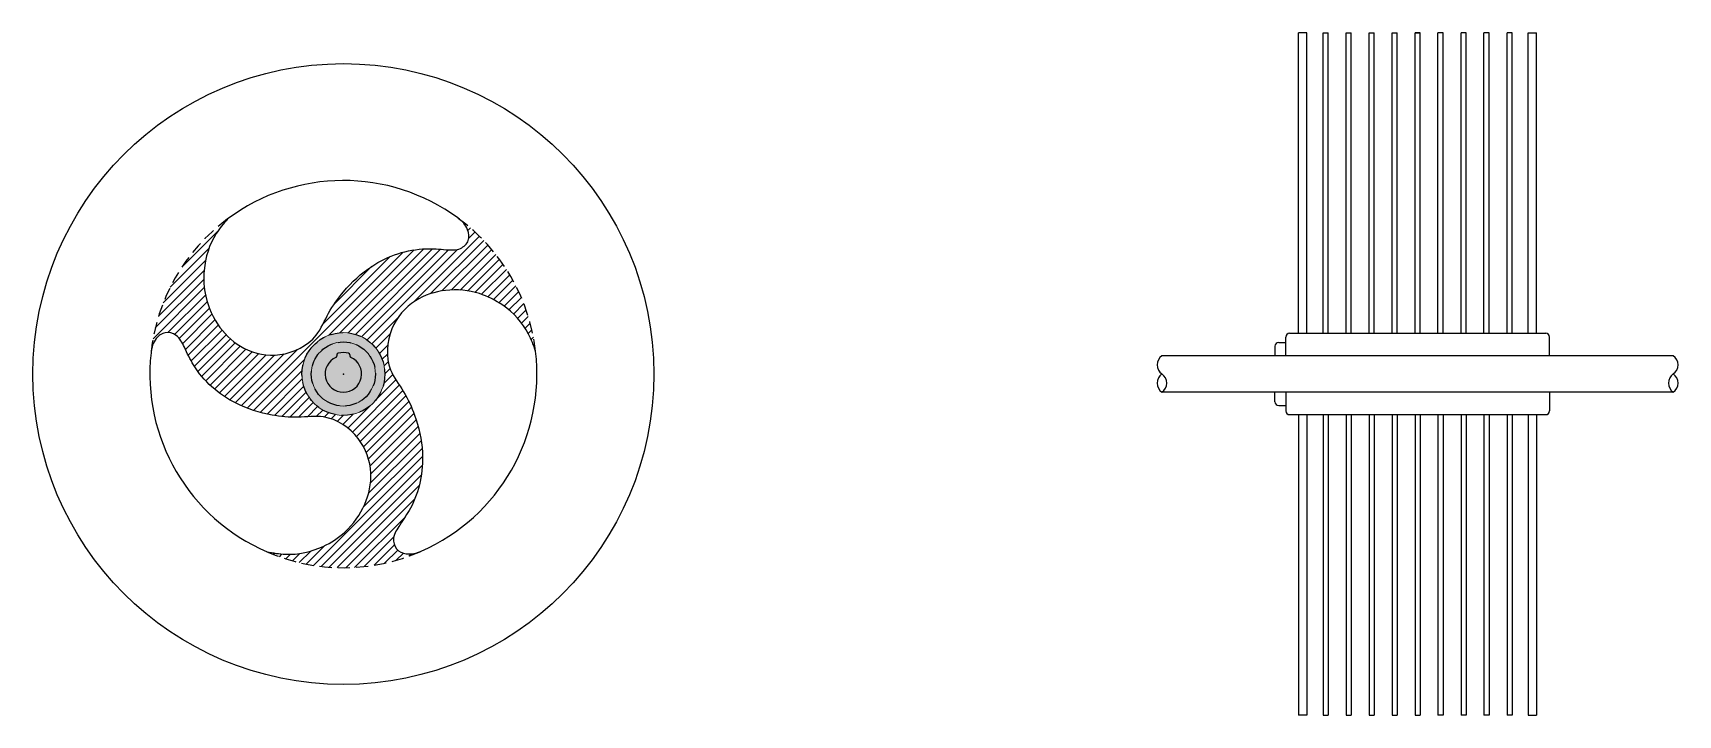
# Model space of a CAD drawing. Header units: inches. Extents: x 26.6 to 60.4, y 42.3 to 56.3.
import ezdxf

# ---------------------------------------------------------------- set-up
doc = ezdxf.new("R2010")
doc.units = ezdxf.units.IN
doc.header["$MEASUREMENT"] = 0
doc.linetypes.add('HIDDEN', pattern=[0.375, 0.25, -0.125])
for name, color, linetype in [('Rotor', 2, 'Continuous'), ('RotorHidden', 2, 'HIDDEN'), ('Solid', 7, 'Continuous')]:
    doc.layers.add(name, color=color, linetype=linetype)

msp = doc.modelspace()

# ---------------------------------------------------------------- hatches: boundary and pattern name
at = {"layer": 'Solid', "true_color": 0x636466}
h = msp.add_hatch(dxfattribs=at)
h.set_pattern_fill('ANSI31', color=251)
edge = h.paths.add_edge_path()
edge.add_spline(control_points=[(34.535, 45.699), (34.485, 45.679), (34.386, 45.639), (34.205, 45.636), (34, 45.721), (33.932, 45.998), (34.116, 46.269), (34.358, 46.62), (34.542, 47.13), (34.589, 47.791), (34.445, 48.422), (34.192, 48.982), (33.79, 49.49), (33.839, 50.281), (34.353, 50.882), (35.044, 51.106), (35.69, 51.042), (36.301, 50.733), (36.708, 50.296), (36.84, 49.926), (36.883, 49.806)], knot_values=[0, 0, 0, 0, 0.160306, 0.316453, 0.537313, 0.766029, 1.063208, 1.472872, 2.060704, 2.659286, 3.43917, 3.972926, 4.497473, 5.339634, 6.090566, 6.743871, 7.446038, 7.979494, 8.774414, 9.155363, 9.155363, 9.155363, 9.155363], degree=3, periodic=0)
edge.add_arc((32.978, 49.363), 3.93, 6.4652, 54.0248)
edge.add_spline(control_points=[(35.287, 52.544), (35.329, 52.511), (35.412, 52.445), (35.506, 52.29), (35.535, 52.069), (35.329, 51.871), (35.003, 51.896), (34.578, 51.93), (34.043, 51.834), (33.448, 51.545), (32.974, 51.104), (32.615, 50.605), (32.376, 50.003), (31.666, 49.649), (30.889, 49.795), (30.35, 50.281), (30.082, 50.873), (30.044, 51.556), (30.218, 52.127), (30.473, 52.427), (30.556, 52.524)], knot_values=[0, 0, 0, 0, 0.160306, 0.316453, 0.537313, 0.766029, 1.063208, 1.472872, 2.060704, 2.659286, 3.43917, 3.972926, 4.497473, 5.339634, 6.090566, 6.743871, 7.446038, 7.979494, 8.774414, 9.155363, 9.155363, 9.155363, 9.155363], degree=3, periodic=0)
edge.add_arc((32.89, 49.364), 3.928, 126.4496, 174.0404)
edge.add_spline(control_points=[(28.983, 49.772), (28.991, 49.825), (29.006, 49.931), (29.094, 50.089), (29.269, 50.225), (29.544, 50.145), (29.686, 49.851), (29.869, 49.466), (30.219, 49.05), (30.768, 48.679), (31.386, 48.489), (31.998, 48.428), (32.639, 48.522), (33.3, 48.084), (33.563, 47.339), (33.411, 46.628), (33.033, 46.1), (32.46, 45.726), (31.878, 45.591), (31.491, 45.662), (31.366, 45.685)], knot_values=[0, 0, 0, 0, 0.160306, 0.316453, 0.537313, 0.766029, 1.063208, 1.472872, 2.060704, 2.659286, 3.43917, 3.972926, 4.497473, 5.339634, 6.090566, 6.743871, 7.446038, 7.979494, 8.774414, 9.155363, 9.155363, 9.155363, 9.155363], degree=3, periodic=0)
edge.add_arc((32.935, 49.274), 3.917, 246.3793, 294.1107)
h.paths.add_polyline_path([(32.083, 49.338, -1), (33.786, 49.338, -1)], flags=16)
h.paths.add_polyline_path([(32.276, 49.338, -1), (33.594, 49.338, -1)], flags=0)
h.paths.add_polyline_path([(32.782, 49.681, 0.393944), (32.804, 49.722, -0.421871), (32.828, 49.764, -0.126068), (33.042, 49.764, -0.34252), (33.067, 49.731), (33.067, 49.712, 0.296404), (33.087, 49.681, -4.712765)], flags=0)
at = {"layer": 'Solid', "true_color": 0xc7c8ca}
h = msp.add_hatch(color=9, dxfattribs=at)
h.dxf.hatch_style = 1
h.paths.add_polyline_path([(32.083, 49.338, 1), (33.786, 49.338, 1)])
h.paths.add_polyline_path([(33.594, 49.338, -1), (32.276, 49.338, -1)], flags=16)
h.paths.add_polyline_path([(32.828, 49.764, -0.126068), (33.042, 49.764, -0.34252), (33.067, 49.731), (33.067, 49.712, 0.296404), (33.087, 49.681, -4.712765), (32.782, 49.681, 0.296404), (32.802, 49.712), (32.802, 49.731, -0.34252)], flags=0)
at = {"layer": 'Solid', "true_color": 0x939598}
h = msp.add_hatch(color=252, dxfattribs=at)
h.dxf.hatch_style = 1
h.paths.add_polyline_path([(32.276, 49.338, 1), (33.594, 49.338, 1)])
h.paths.add_polyline_path([(32.782, 49.681, 0.296404), (32.802, 49.712), (32.802, 49.731, -0.34252), (32.828, 49.764, -0.126068), (33.042, 49.764, -0.34252), (33.067, 49.731), (33.067, 49.712, 0.296404), (33.087, 49.681, -4.712765)], flags=16)
at = {"layer": 'Solid', "true_color": 0x636466}
h = msp.add_hatch(color=251, dxfattribs=at)
h.dxf.hatch_style = 1
h.paths.add_polyline_path([(33.087, 49.681, -0.296404), (33.067, 49.712), (33.067, 49.731, 0.34252), (33.042, 49.764, 0.126068), (32.828, 49.764, 0.34252), (32.802, 49.731), (32.802, 49.712, -0.296404), (32.782, 49.681, 4.712765)])

# ---------------------------------------------------------------- linework, layer by layer
at = {"layer": 'Rotor'}
for p, q in [((52.729, 56.347), (52.558, 56.347)), ((52.558, 50.174), (52.558, 56.347)), ((52.729, 50.174), (52.729, 56.347)), ((53.059, 50.174), (53.059, 56.347)), ((53.059, 56.347), (53.166, 56.347)), ((53.166, 50.174), (53.166, 56.347)), ((53.532, 50.174), (53.532, 56.347)), ((53.532, 56.347), (53.638, 56.347)), ((53.638, 50.174), (53.638, 56.347)), ((54.004, 50.174), (54.004, 56.347)), ((54.004, 56.347), (54.111, 56.347)), ((54.111, 50.174), (54.111, 56.347)), ((54.477, 50.174), (54.477, 56.347)), ((54.477, 56.347), (54.583, 56.347)), ((54.583, 50.174), (54.583, 56.347)), ((54.949, 50.174), (54.949, 56.347)), ((54.949, 56.347), (55.055, 56.347)), ((54.949, 50.174), (54.949, 56.347)), ((55.055, 56.347), (54.949, 56.347)), ((55.055, 50.174), (55.055, 56.347)), ((55.055, 50.174), (55.055, 56.347)), ((55.421, 50.174), (55.421, 56.347)), ((55.528, 56.347), (55.421, 56.347)), ((55.528, 50.174), (55.528, 56.347)), ((55.894, 50.174), (55.894, 56.347)), ((56, 56.347), (55.894, 56.347)), ((56, 50.174), (56, 56.347)), ((56.366, 50.174), (56.366, 56.347)), ((56.473, 56.347), (56.366, 56.347)), ((56.473, 50.174), (56.473, 56.347)), ((56.839, 50.174), (56.839, 56.347)), ((56.945, 56.347), (56.839, 56.347)), ((56.945, 50.174), (56.945, 56.347)), ((57.276, 50.174), (57.276, 56.347)), ((57.276, 56.347), (57.446, 56.347)), ((57.446, 50.174), (57.446, 56.347)), ((52.293, 49.714), (52.293, 50.096)), ((52.371, 50.174), (57.634, 50.174)), ((57.712, 49.714), (57.712, 50.096)), ((32.802, 49.731), (32.802, 49.712)), ((33.067, 49.731), (33.067, 49.712)), ((60.254, 49.714), (49.75, 49.714)), ((52.072, 49.908), (52.072, 49.714)), ((52.15, 49.986), (52.293, 49.986)), ((60.254, 48.963), (49.75, 48.963)), ((52.072, 48.769), (52.072, 48.963)), ((52.15, 48.691), (52.293, 48.691)), ((52.293, 48.963), (52.293, 48.581)), ((57.712, 48.963), (57.712, 48.581)), ((52.371, 48.503), (57.634, 48.503)), ((52.558, 48.503), (52.558, 42.33)), ((52.729, 48.503), (52.729, 42.33)), ((53.059, 48.503), (53.059, 42.33)), ((53.166, 48.503), (53.166, 42.33)), ((53.532, 48.503), (53.532, 42.33)), ((53.638, 48.503), (53.638, 42.33)), ((54.004, 48.503), (54.004, 42.33)), ((54.111, 48.503), (54.111, 42.33)), ((54.477, 48.503), (54.477, 42.33)), ((54.583, 48.503), (54.583, 42.33)), ((54.949, 48.503), (54.949, 42.33)), ((55.055, 48.503), (55.055, 42.33)), ((55.421, 48.503), (55.421, 42.33)), ((55.528, 48.503), (55.528, 42.33)), ((55.894, 48.503), (55.894, 42.33)), ((56, 48.503), (56, 42.33)), ((56.366, 48.503), (56.366, 42.33)), ((56.473, 48.503), (56.473, 42.33)), ((56.839, 48.503), (56.839, 42.33)), ((56.945, 48.503), (56.945, 42.33)), ((57.276, 48.503), (57.276, 42.33)), ((57.446, 48.503), (57.446, 42.33)), ((52.729, 42.33), (52.558, 42.33)), ((53.059, 42.33), (53.166, 42.33)), ((53.532, 42.33), (53.638, 42.33)), ((54.004, 42.33), (54.111, 42.33)), ((54.477, 42.33), (54.583, 42.33)), ((54.949, 42.33), (55.055, 42.33)), ((55.528, 42.33), (55.421, 42.33)), ((56, 42.33), (55.894, 42.33)), ((56.473, 42.33), (56.366, 42.33)), ((56.945, 42.33), (56.839, 42.33)), ((57.276, 42.33), (57.446, 42.33))]:
    msp.add_line(p, q, dxfattribs=at)
at = {"layer": 'Rotor', "color": 2, "lineweight": 0}
for p, q in [((32.802, 49.712), (32.802, 49.731)), ((33.067, 49.731), (33.067, 49.712))]:
    msp.add_line(p, q, dxfattribs=at)
at = {"layer": 'Rotor'}
msp.add_circle((32.935, 49.338), 6.378, dxfattribs=at)
for centre, radius, start, end in [((32.935, 49.338), 3.976, 53.7367, 126.7533), ((52.371, 50.096), 0.078, 90, 180), ((57.634, 50.096), 0.078, 360, 90), ((32.935, 49.338), 3.976, 173.7367, 246.7533), ((32.769, 49.712), 0.0337, 293.9598, 0), ((32.836, 49.731), 0.0337, 104.3706, 180), ((32.935, 49.346), 0.431, 75.6294, 104.3706), ((33.034, 49.731), 0.0337, 0, 75.6294), ((33.101, 49.712), 0.0337, 180, 246.0402), ((32.935, 49.338), 3.976, 293.7367, 6.7533), ((49.878, 49.526), 0.227, 124.341, 235.659), ((52.15, 49.908), 0.078, 90, 180), ((60.126, 49.526), 0.227, 304.341, 55.659), ((32.935, 49.338), 0.375, 113.9598, 66.0402), ((49.878, 49.151), 0.227, 124.341, 235.659), ((49.622, 49.151), 0.227, 304.341, 55.659), ((60.383, 49.151), 0.227, 124.341, 235.659), ((60.126, 49.151), 0.227, 304.341, 55.659), ((52.15, 48.769), 0.078, 180, 270), ((52.371, 48.581), 0.078, 180, 270), ((57.634, 48.581), 0.078, 270, 0)]:
    msp.add_arc(centre, radius, start, end, dxfattribs=at)
at = {"layer": 'Rotor', "color": 2, "lineweight": 0}
for centre, radius, start, end in [((32.935, 49.338), 0.852, 0, 180), ((32.935, 49.338), 0.659, 0, 180), ((32.769, 49.712), 0.0337, 293.9598, 0), ((32.836, 49.731), 0.0337, 104.3706, 180), ((32.935, 49.346), 0.431, 75.6294, 104.3706), ((33.034, 49.731), 0.0337, 0, 75.6294), ((33.101, 49.712), 0.0337, 180, 246.0402), ((32.935, 49.338), 0.375, 113.9598, 66.0402), ((32.935, 49.338), 0.852, 180, 0), ((32.935, 49.338), 0.659, 180, 0)]:
    msp.add_arc(centre, radius, start, end, dxfattribs=at)
at = {"layer": 'Rotor'}
for points in [[(30.556, 52.524), (30.322, 52.223), (30.075, 51.467), (30.107, 50.935), (30.398, 50.296), (30.892, 49.868), (31.631, 49.737), (32.374, 50.134), (32.632, 50.591), (32.937, 51.028), (33.517, 51.55), (34.056, 51.81), (34.635, 51.911), (35.045, 51.893), (35.341, 51.919), (35.5, 52.083), (35.486, 52.303), (35.406, 52.437), (35.287, 52.544)], [(30.556, 52.524), (30.322, 52.223), (30.075, 51.467), (30.107, 50.935), (30.398, 50.296), (30.892, 49.868), (31.631, 49.737), (32.374, 50.134), (32.632, 50.591), (32.937, 51.028), (33.517, 51.55), (34.056, 51.81), (34.635, 51.911), (35.045, 51.893), (35.341, 51.919), (35.5, 52.083), (35.486, 52.303), (35.406, 52.437), (35.287, 52.544)], [(30.556, 52.524), (30.322, 52.223), (30.075, 51.467), (30.107, 50.935), (30.398, 50.296), (30.892, 49.868), (31.631, 49.737), (32.374, 50.134), (32.632, 50.591), (32.937, 51.028), (33.517, 51.55), (34.056, 51.81), (34.635, 51.911), (35.045, 51.893), (35.341, 51.919), (35.5, 52.083), (35.486, 52.303), (35.406, 52.437), (35.287, 52.544)], [(30.556, 52.524), (30.322, 52.223), (30.075, 51.467), (30.107, 50.935), (30.398, 50.296), (30.892, 49.868), (31.631, 49.737), (32.374, 50.134), (32.632, 50.591), (32.937, 51.028), (33.517, 51.55), (34.056, 51.81), (34.635, 51.911), (35.045, 51.893), (35.341, 51.919), (35.5, 52.083), (35.486, 52.303), (35.406, 52.437), (35.287, 52.544)], [(30.556, 52.524), (30.322, 52.223), (30.075, 51.467), (30.107, 50.935), (30.398, 50.296), (30.892, 49.868), (31.631, 49.737), (32.374, 50.134), (32.632, 50.591), (32.937, 51.028), (33.517, 51.55), (34.056, 51.81), (34.635, 51.911), (35.045, 51.893), (35.341, 51.919), (35.5, 52.083), (35.486, 52.303), (35.406, 52.437), (35.287, 52.544)], [(30.556, 52.524), (30.322, 52.223), (30.075, 51.467), (30.107, 50.935), (30.398, 50.296), (30.892, 49.868), (31.631, 49.737), (32.374, 50.134), (32.632, 50.591), (32.937, 51.028), (33.517, 51.55), (34.056, 51.81), (34.635, 51.911), (35.045, 51.893), (35.341, 51.919), (35.5, 52.083), (35.486, 52.303), (35.406, 52.437), (35.287, 52.544)], [(30.556, 52.524), (30.322, 52.223), (30.075, 51.467), (30.107, 50.935), (30.398, 50.296), (30.892, 49.868), (31.631, 49.737), (32.374, 50.134), (32.632, 50.591), (32.937, 51.028), (33.517, 51.55), (34.056, 51.81), (34.635, 51.911), (35.045, 51.893), (35.341, 51.919), (35.5, 52.083), (35.486, 52.303), (35.406, 52.437), (35.287, 52.544)], [(30.556, 52.524), (30.322, 52.223), (30.075, 51.467), (30.107, 50.935), (30.398, 50.296), (30.892, 49.868), (31.631, 49.737), (32.374, 50.134), (32.632, 50.591), (32.937, 51.028), (33.517, 51.55), (34.056, 51.81), (34.635, 51.911), (35.045, 51.893), (35.341, 51.919), (35.5, 52.083), (35.486, 52.303), (35.406, 52.437), (35.287, 52.544)], [(30.556, 52.524), (30.322, 52.223), (30.075, 51.467), (30.107, 50.935), (30.398, 50.296), (30.892, 49.868), (31.631, 49.737), (32.374, 50.134), (32.632, 50.591), (32.937, 51.028), (33.517, 51.55), (34.056, 51.81), (34.635, 51.911), (35.045, 51.893), (35.341, 51.919), (35.5, 52.083), (35.486, 52.303), (35.406, 52.437), (35.287, 52.544)], [(30.556, 52.524), (30.322, 52.223), (30.075, 51.467), (30.107, 50.935), (30.398, 50.296), (30.892, 49.868), (31.631, 49.737), (32.374, 50.134), (32.632, 50.591), (32.937, 51.028), (33.517, 51.55), (34.056, 51.81), (34.635, 51.911), (35.045, 51.893), (35.341, 51.919), (35.5, 52.083), (35.486, 52.303), (35.406, 52.437), (35.287, 52.544)], [(30.556, 52.524), (30.322, 52.223), (30.075, 51.467), (30.107, 50.935), (30.398, 50.296), (30.892, 49.868), (31.631, 49.737), (32.374, 50.134), (32.632, 50.591), (32.937, 51.028), (33.517, 51.55), (34.056, 51.81), (34.635, 51.911), (35.045, 51.893), (35.341, 51.919), (35.5, 52.083), (35.486, 52.303), (35.406, 52.437), (35.287, 52.544)], [(30.556, 52.524), (30.322, 52.223), (30.075, 51.467), (30.107, 50.935), (30.398, 50.296), (30.892, 49.868), (31.631, 49.737), (32.374, 50.134), (32.632, 50.591), (32.937, 51.028), (33.517, 51.55), (34.056, 51.81), (34.635, 51.911), (35.045, 51.893), (35.341, 51.919), (35.5, 52.083), (35.486, 52.303), (35.406, 52.437), (35.287, 52.544)], [(30.556, 52.524), (30.322, 52.223), (30.075, 51.467), (30.107, 50.935), (30.398, 50.296), (30.892, 49.868), (31.631, 49.737), (32.374, 50.134), (32.632, 50.591), (32.937, 51.028), (33.517, 51.55), (34.056, 51.81), (34.635, 51.911), (35.045, 51.893), (35.341, 51.919), (35.5, 52.083), (35.486, 52.303), (35.406, 52.437), (35.287, 52.544)], [(30.556, 52.524), (30.322, 52.223), (30.075, 51.467), (30.107, 50.935), (30.398, 50.296), (30.892, 49.868), (31.631, 49.737), (32.374, 50.134), (32.632, 50.591), (32.937, 51.028), (33.517, 51.55), (34.056, 51.81), (34.635, 51.911), (35.045, 51.893), (35.341, 51.919), (35.5, 52.083), (35.486, 52.303), (35.406, 52.437), (35.287, 52.544)], [(30.556, 52.524), (30.322, 52.223), (30.075, 51.467), (30.107, 50.935), (30.398, 50.296), (30.892, 49.868), (31.631, 49.737), (32.374, 50.134), (32.632, 50.591), (32.937, 51.028), (33.517, 51.55), (34.056, 51.81), (34.635, 51.911), (35.045, 51.893), (35.341, 51.919), (35.5, 52.083), (35.486, 52.303), (35.406, 52.437), (35.287, 52.544)], [(30.556, 52.524), (30.322, 52.223), (30.075, 51.467), (30.107, 50.935), (30.398, 50.296), (30.892, 49.868), (31.631, 49.737), (32.374, 50.134), (32.632, 50.591), (32.937, 51.028), (33.517, 51.55), (34.056, 51.81), (34.635, 51.911), (35.045, 51.893), (35.341, 51.919), (35.5, 52.083), (35.486, 52.303), (35.406, 52.437), (35.287, 52.544)], [(30.556, 52.524), (30.322, 52.223), (30.075, 51.467), (30.107, 50.935), (30.398, 50.296), (30.892, 49.868), (31.631, 49.737), (32.374, 50.134), (32.632, 50.591), (32.937, 51.028), (33.517, 51.55), (34.056, 51.81), (34.635, 51.911), (35.045, 51.893), (35.341, 51.919), (35.5, 52.083), (35.486, 52.303), (35.406, 52.437), (35.287, 52.544)], [(30.556, 52.524), (30.322, 52.223), (30.075, 51.467), (30.107, 50.935), (30.398, 50.296), (30.892, 49.868), (31.631, 49.737), (32.374, 50.134), (32.632, 50.591), (32.937, 51.028), (33.517, 51.55), (34.056, 51.81), (34.635, 51.911), (35.045, 51.893), (35.341, 51.919), (35.5, 52.083), (35.486, 52.303), (35.406, 52.437), (35.287, 52.544)], [(30.556, 52.524), (30.322, 52.223), (30.075, 51.467), (30.107, 50.935), (30.398, 50.296), (30.892, 49.868), (31.631, 49.737), (32.374, 50.134), (32.632, 50.591), (32.937, 51.028), (33.517, 51.55), (34.056, 51.81), (34.635, 51.911), (35.045, 51.893), (35.341, 51.919), (35.5, 52.083), (35.486, 52.303), (35.406, 52.437), (35.287, 52.544)], [(30.556, 52.524), (30.322, 52.223), (30.075, 51.467), (30.107, 50.935), (30.398, 50.296), (30.892, 49.868), (31.631, 49.737), (32.374, 50.134), (32.632, 50.591), (32.937, 51.028), (33.517, 51.55), (34.056, 51.81), (34.635, 51.911), (35.045, 51.893), (35.341, 51.919), (35.5, 52.083), (35.486, 52.303), (35.406, 52.437), (35.287, 52.544)], [(30.556, 52.524), (30.322, 52.223), (30.075, 51.467), (30.107, 50.935), (30.398, 50.296), (30.892, 49.868), (31.631, 49.737), (32.374, 50.134), (32.632, 50.591), (32.937, 51.028), (33.517, 51.55), (34.056, 51.81), (34.635, 51.911), (35.045, 51.893), (35.341, 51.919), (35.5, 52.083), (35.486, 52.303), (35.406, 52.437), (35.287, 52.544)], [(30.556, 52.524), (30.322, 52.223), (30.075, 51.467), (30.107, 50.935), (30.398, 50.296), (30.892, 49.868), (31.631, 49.737), (32.374, 50.134), (32.632, 50.591), (32.937, 51.028), (33.517, 51.55), (34.056, 51.81), (34.635, 51.911), (35.045, 51.893), (35.341, 51.919), (35.5, 52.083), (35.486, 52.303), (35.406, 52.437), (35.287, 52.544)], [(30.556, 52.524), (30.322, 52.223), (30.075, 51.467), (30.107, 50.935), (30.398, 50.296), (30.892, 49.868), (31.631, 49.737), (32.374, 50.134), (32.632, 50.591), (32.937, 51.028), (33.517, 51.55), (34.056, 51.81), (34.635, 51.911), (35.045, 51.893), (35.341, 51.919), (35.5, 52.083), (35.486, 52.303), (35.406, 52.437), (35.287, 52.544)], [(30.556, 52.524), (30.322, 52.223), (30.075, 51.467), (30.107, 50.935), (30.398, 50.296), (30.892, 49.868), (31.631, 49.737), (32.374, 50.134), (32.632, 50.591), (32.937, 51.028), (33.517, 51.55), (34.056, 51.81), (34.635, 51.911), (35.045, 51.893), (35.341, 51.919), (35.5, 52.083), (35.486, 52.303), (35.406, 52.437), (35.287, 52.544)], [(30.556, 52.524), (30.322, 52.223), (30.075, 51.467), (30.107, 50.935), (30.398, 50.296), (30.892, 49.868), (31.631, 49.737), (32.374, 50.134), (32.632, 50.591), (32.937, 51.028), (33.517, 51.55), (34.056, 51.81), (34.635, 51.911), (35.045, 51.893), (35.341, 51.919), (35.5, 52.083), (35.486, 52.303), (35.406, 52.437), (35.287, 52.544)], [(30.556, 52.524), (30.322, 52.223), (30.075, 51.467), (30.107, 50.935), (30.398, 50.296), (30.892, 49.868), (31.631, 49.737), (32.374, 50.134), (32.632, 50.591), (32.937, 51.028), (33.517, 51.55), (34.056, 51.81), (34.635, 51.911), (35.045, 51.893), (35.341, 51.919), (35.5, 52.083), (35.486, 52.303), (35.406, 52.437), (35.287, 52.544)], [(30.556, 52.524), (30.322, 52.223), (30.075, 51.467), (30.107, 50.935), (30.398, 50.296), (30.892, 49.868), (31.631, 49.737), (32.374, 50.134), (32.632, 50.591), (32.937, 51.028), (33.517, 51.55), (34.056, 51.81), (34.635, 51.911), (35.045, 51.893), (35.341, 51.919), (35.5, 52.083), (35.486, 52.303), (35.406, 52.437), (35.287, 52.544)], [(30.556, 52.524), (30.322, 52.223), (30.075, 51.467), (30.107, 50.935), (30.398, 50.296), (30.892, 49.868), (31.631, 49.737), (32.374, 50.134), (32.632, 50.591), (32.937, 51.028), (33.517, 51.55), (34.056, 51.81), (34.635, 51.911), (35.045, 51.893), (35.341, 51.919), (35.5, 52.083), (35.486, 52.303), (35.406, 52.437), (35.287, 52.544)], [(30.556, 52.524), (30.322, 52.223), (30.075, 51.467), (30.107, 50.935), (30.398, 50.296), (30.892, 49.868), (31.631, 49.737), (32.374, 50.134), (32.632, 50.591), (32.937, 51.028), (33.517, 51.55), (34.056, 51.81), (34.635, 51.911), (35.045, 51.893), (35.341, 51.919), (35.5, 52.083), (35.486, 52.303), (35.406, 52.437), (35.287, 52.544)], [(30.556, 52.524), (30.322, 52.223), (30.075, 51.467), (30.107, 50.935), (30.398, 50.296), (30.892, 49.868), (31.631, 49.737), (32.374, 50.134), (32.632, 50.591), (32.937, 51.028), (33.517, 51.55), (34.056, 51.81), (34.635, 51.911), (35.045, 51.893), (35.341, 51.919), (35.5, 52.083), (35.486, 52.303), (35.406, 52.437), (35.287, 52.544)], [(30.556, 52.524), (30.322, 52.223), (30.075, 51.467), (30.107, 50.935), (30.398, 50.296), (30.892, 49.868), (31.631, 49.737), (32.374, 50.134), (32.632, 50.591), (32.937, 51.028), (33.517, 51.55), (34.056, 51.81), (34.635, 51.911), (35.045, 51.893), (35.341, 51.919), (35.5, 52.083), (35.486, 52.303), (35.406, 52.437), (35.287, 52.544)], [(30.556, 52.524), (30.322, 52.223), (30.075, 51.467), (30.107, 50.935), (30.398, 50.296), (30.892, 49.868), (31.631, 49.737), (32.374, 50.134), (32.632, 50.591), (32.937, 51.028), (33.517, 51.55), (34.056, 51.81), (34.635, 51.911), (35.045, 51.893), (35.341, 51.919), (35.5, 52.083), (35.486, 52.303), (35.406, 52.437), (35.287, 52.544)], [(30.556, 52.524), (30.322, 52.223), (30.075, 51.467), (30.107, 50.935), (30.398, 50.296), (30.892, 49.868), (31.631, 49.737), (32.374, 50.134), (32.632, 50.591), (32.937, 51.028), (33.517, 51.55), (34.056, 51.81), (34.635, 51.911), (35.045, 51.893), (35.341, 51.919), (35.5, 52.083), (35.486, 52.303), (35.406, 52.437), (35.287, 52.544)], [(30.556, 52.524), (30.322, 52.223), (30.075, 51.467), (30.107, 50.935), (30.398, 50.296), (30.892, 49.868), (31.631, 49.737), (32.374, 50.134), (32.632, 50.591), (32.937, 51.028), (33.517, 51.55), (34.056, 51.81), (34.635, 51.911), (35.045, 51.893), (35.341, 51.919), (35.5, 52.083), (35.486, 52.303), (35.406, 52.437), (35.287, 52.544)], [(30.556, 52.524), (30.322, 52.223), (30.075, 51.467), (30.107, 50.935), (30.398, 50.296), (30.892, 49.868), (31.631, 49.737), (32.374, 50.134), (32.632, 50.591), (32.937, 51.028), (33.517, 51.55), (34.056, 51.81), (34.635, 51.911), (35.045, 51.893), (35.341, 51.919), (35.5, 52.083), (35.486, 52.303), (35.406, 52.437), (35.287, 52.544)], [(30.556, 52.524), (30.322, 52.223), (30.075, 51.467), (30.107, 50.935), (30.398, 50.296), (30.892, 49.868), (31.631, 49.737), (32.374, 50.134), (32.632, 50.591), (32.937, 51.028), (33.517, 51.55), (34.056, 51.81), (34.635, 51.911), (35.045, 51.893), (35.341, 51.919), (35.5, 52.083), (35.486, 52.303), (35.406, 52.437), (35.287, 52.544)], [(30.556, 52.524), (30.322, 52.223), (30.075, 51.467), (30.107, 50.935), (30.398, 50.296), (30.892, 49.868), (31.631, 49.737), (32.374, 50.134), (32.632, 50.591), (32.937, 51.028), (33.517, 51.55), (34.056, 51.81), (34.635, 51.911), (35.045, 51.893), (35.341, 51.919), (35.5, 52.083), (35.486, 52.303), (35.406, 52.437), (35.287, 52.544)], [(30.556, 52.524), (30.322, 52.223), (30.075, 51.467), (30.107, 50.935), (30.398, 50.296), (30.892, 49.868), (31.631, 49.737), (32.374, 50.134), (32.632, 50.591), (32.937, 51.028), (33.517, 51.55), (34.056, 51.81), (34.635, 51.911), (35.045, 51.893), (35.341, 51.919), (35.5, 52.083), (35.486, 52.303), (35.406, 52.437), (35.287, 52.544)], [(30.556, 52.524), (30.322, 52.223), (30.075, 51.467), (30.107, 50.935), (30.398, 50.296), (30.892, 49.868), (31.631, 49.737), (32.374, 50.134), (32.632, 50.591), (32.937, 51.028), (33.517, 51.55), (34.056, 51.81), (34.635, 51.911), (35.045, 51.893), (35.341, 51.919), (35.5, 52.083), (35.486, 52.303), (35.406, 52.437), (35.287, 52.544)], [(30.556, 52.524), (30.322, 52.223), (30.075, 51.467), (30.107, 50.935), (30.398, 50.296), (30.892, 49.868), (31.631, 49.737), (32.374, 50.134), (32.632, 50.591), (32.937, 51.028), (33.517, 51.55), (34.056, 51.81), (34.635, 51.911), (35.045, 51.893), (35.341, 51.919), (35.5, 52.083), (35.486, 52.303), (35.406, 52.437), (35.287, 52.544)], [(30.556, 52.524), (30.322, 52.223), (30.075, 51.467), (30.107, 50.935), (30.398, 50.296), (30.892, 49.868), (31.631, 49.737), (32.374, 50.134), (32.632, 50.591), (32.937, 51.028), (33.517, 51.55), (34.056, 51.81), (34.635, 51.911), (35.045, 51.893), (35.341, 51.919), (35.5, 52.083), (35.486, 52.303), (35.406, 52.437), (35.287, 52.544)], [(30.556, 52.524), (30.322, 52.223), (30.075, 51.467), (30.107, 50.935), (30.398, 50.296), (30.892, 49.868), (31.631, 49.737), (32.374, 50.134), (32.632, 50.591), (32.937, 51.028), (33.517, 51.55), (34.056, 51.81), (34.635, 51.911), (35.045, 51.893), (35.341, 51.919), (35.5, 52.083), (35.486, 52.303), (35.406, 52.437), (35.287, 52.544)], [(30.556, 52.524), (30.322, 52.223), (30.075, 51.467), (30.107, 50.935), (30.398, 50.296), (30.892, 49.868), (31.631, 49.737), (32.374, 50.134), (32.632, 50.591), (32.937, 51.028), (33.517, 51.55), (34.056, 51.81), (34.635, 51.911), (35.045, 51.893), (35.341, 51.919), (35.5, 52.083), (35.486, 52.303), (35.406, 52.437), (35.287, 52.544)], [(30.556, 52.524), (30.322, 52.223), (30.075, 51.467), (30.107, 50.935), (30.398, 50.296), (30.892, 49.868), (31.631, 49.737), (32.374, 50.134), (32.632, 50.591), (32.937, 51.028), (33.517, 51.55), (34.056, 51.81), (34.635, 51.911), (35.045, 51.893), (35.341, 51.919), (35.5, 52.083), (35.486, 52.303), (35.406, 52.437), (35.287, 52.544)], [(30.556, 52.524), (30.322, 52.223), (30.075, 51.467), (30.107, 50.935), (30.398, 50.296), (30.892, 49.868), (31.631, 49.737), (32.374, 50.134), (32.632, 50.591), (32.937, 51.028), (33.517, 51.55), (34.056, 51.81), (34.635, 51.911), (35.045, 51.893), (35.341, 51.919), (35.5, 52.083), (35.486, 52.303), (35.406, 52.437), (35.287, 52.544)], [(30.556, 52.524), (30.322, 52.223), (30.075, 51.467), (30.107, 50.935), (30.398, 50.296), (30.892, 49.868), (31.631, 49.737), (32.374, 50.134), (32.632, 50.591), (32.937, 51.028), (33.517, 51.55), (34.056, 51.81), (34.635, 51.911), (35.045, 51.893), (35.341, 51.919), (35.5, 52.083), (35.486, 52.303), (35.406, 52.437), (35.287, 52.544)], [(30.556, 52.524), (30.322, 52.223), (30.075, 51.467), (30.107, 50.935), (30.398, 50.296), (30.892, 49.868), (31.631, 49.737), (32.374, 50.134), (32.632, 50.591), (32.937, 51.028), (33.517, 51.55), (34.056, 51.81), (34.635, 51.911), (35.045, 51.893), (35.341, 51.919), (35.5, 52.083), (35.486, 52.303), (35.406, 52.437), (35.287, 52.544)], [(30.556, 52.524), (30.322, 52.223), (30.075, 51.467), (30.107, 50.935), (30.398, 50.296), (30.892, 49.868), (31.631, 49.737), (32.374, 50.134), (32.632, 50.591), (32.937, 51.028), (33.517, 51.55), (34.056, 51.81), (34.635, 51.911), (35.045, 51.893), (35.341, 51.919), (35.5, 52.083), (35.486, 52.303), (35.406, 52.437), (35.287, 52.544)], [(30.556, 52.524), (30.322, 52.223), (30.075, 51.467), (30.107, 50.935), (30.398, 50.296), (30.892, 49.868), (31.631, 49.737), (32.374, 50.134), (32.632, 50.591), (32.937, 51.028), (33.517, 51.55), (34.056, 51.81), (34.635, 51.911), (35.045, 51.893), (35.341, 51.919), (35.5, 52.083), (35.486, 52.303), (35.406, 52.437), (35.287, 52.544)], [(30.556, 52.524), (30.322, 52.223), (30.075, 51.467), (30.107, 50.935), (30.398, 50.296), (30.892, 49.868), (31.631, 49.737), (32.374, 50.134), (32.632, 50.591), (32.937, 51.028), (33.517, 51.55), (34.056, 51.81), (34.635, 51.911), (35.045, 51.893), (35.341, 51.919), (35.5, 52.083), (35.486, 52.303), (35.406, 52.437), (35.287, 52.544)], [(30.556, 52.524), (30.322, 52.223), (30.075, 51.467), (30.107, 50.935), (30.398, 50.296), (30.892, 49.868), (31.631, 49.737), (32.374, 50.134), (32.632, 50.591), (32.937, 51.028), (33.517, 51.55), (34.056, 51.81), (34.635, 51.911), (35.045, 51.893), (35.341, 51.919), (35.5, 52.083), (35.486, 52.303), (35.406, 52.437), (35.287, 52.544)], [(30.556, 52.524), (30.322, 52.223), (30.075, 51.467), (30.107, 50.935), (30.398, 50.296), (30.892, 49.868), (31.631, 49.737), (32.374, 50.134), (32.632, 50.591), (32.937, 51.028), (33.517, 51.55), (34.056, 51.81), (34.635, 51.911), (35.045, 51.893), (35.341, 51.919), (35.5, 52.083), (35.486, 52.303), (35.406, 52.437), (35.287, 52.544)], [(36.883, 49.806), (36.739, 50.159), (36.209, 50.751), (35.732, 50.989), (35.033, 51.056), (34.415, 50.843), (33.932, 50.268), (33.904, 49.426), (34.171, 48.975), (34.398, 48.491), (34.559, 47.728), (34.514, 47.132), (34.312, 46.58), (34.092, 46.234), (33.967, 45.965), (34.029, 45.745), (34.227, 45.646), (34.383, 45.649), (34.535, 45.699)], [(36.883, 49.806), (36.739, 50.159), (36.209, 50.751), (35.732, 50.989), (35.033, 51.056), (34.415, 50.843), (33.932, 50.268), (33.904, 49.426), (34.171, 48.975), (34.398, 48.491), (34.559, 47.728), (34.514, 47.132), (34.312, 46.58), (34.092, 46.234), (33.967, 45.965), (34.029, 45.745), (34.227, 45.646), (34.383, 45.649), (34.535, 45.699)], [(36.883, 49.806), (36.739, 50.159), (36.209, 50.751), (35.732, 50.989), (35.033, 51.056), (34.415, 50.843), (33.932, 50.268), (33.904, 49.426), (34.171, 48.975), (34.398, 48.491), (34.559, 47.728), (34.514, 47.132), (34.312, 46.58), (34.092, 46.234), (33.967, 45.965), (34.029, 45.745), (34.227, 45.646), (34.383, 45.649), (34.535, 45.699)], [(36.883, 49.806), (36.739, 50.159), (36.209, 50.751), (35.732, 50.989), (35.033, 51.056), (34.415, 50.843), (33.932, 50.268), (33.904, 49.426), (34.171, 48.975), (34.398, 48.491), (34.559, 47.728), (34.514, 47.132), (34.312, 46.58), (34.092, 46.234), (33.967, 45.965), (34.029, 45.745), (34.227, 45.646), (34.383, 45.649), (34.535, 45.699)], [(36.883, 49.806), (36.739, 50.159), (36.209, 50.751), (35.732, 50.989), (35.033, 51.056), (34.415, 50.843), (33.932, 50.268), (33.904, 49.426), (34.171, 48.975), (34.398, 48.491), (34.559, 47.728), (34.514, 47.132), (34.312, 46.58), (34.092, 46.234), (33.967, 45.965), (34.029, 45.745), (34.227, 45.646), (34.383, 45.649), (34.535, 45.699)], [(36.883, 49.806), (36.739, 50.159), (36.209, 50.751), (35.732, 50.989), (35.033, 51.056), (34.415, 50.843), (33.932, 50.268), (33.904, 49.426), (34.171, 48.975), (34.398, 48.491), (34.559, 47.728), (34.514, 47.132), (34.312, 46.58), (34.092, 46.234), (33.967, 45.965), (34.029, 45.745), (34.227, 45.646), (34.383, 45.649), (34.535, 45.699)], [(36.883, 49.806), (36.739, 50.159), (36.209, 50.751), (35.732, 50.989), (35.033, 51.056), (34.415, 50.843), (33.932, 50.268), (33.904, 49.426), (34.171, 48.975), (34.398, 48.491), (34.559, 47.728), (34.514, 47.132), (34.312, 46.58), (34.092, 46.234), (33.967, 45.965), (34.029, 45.745), (34.227, 45.646), (34.383, 45.649), (34.535, 45.699)], [(36.883, 49.806), (36.739, 50.159), (36.209, 50.751), (35.732, 50.989), (35.033, 51.056), (34.415, 50.843), (33.932, 50.268), (33.904, 49.426), (34.171, 48.975), (34.398, 48.491), (34.559, 47.728), (34.514, 47.132), (34.312, 46.58), (34.092, 46.234), (33.967, 45.965), (34.029, 45.745), (34.227, 45.646), (34.383, 45.649), (34.535, 45.699)], [(36.883, 49.806), (36.739, 50.159), (36.209, 50.751), (35.732, 50.989), (35.033, 51.056), (34.415, 50.843), (33.932, 50.268), (33.904, 49.426), (34.171, 48.975), (34.398, 48.491), (34.559, 47.728), (34.514, 47.132), (34.312, 46.58), (34.092, 46.234), (33.967, 45.965), (34.029, 45.745), (34.227, 45.646), (34.383, 45.649), (34.535, 45.699)], [(36.883, 49.806), (36.739, 50.159), (36.209, 50.751), (35.732, 50.989), (35.033, 51.056), (34.415, 50.843), (33.932, 50.268), (33.904, 49.426), (34.171, 48.975), (34.398, 48.491), (34.559, 47.728), (34.514, 47.132), (34.312, 46.58), (34.092, 46.234), (33.967, 45.965), (34.029, 45.745), (34.227, 45.646), (34.383, 45.649), (34.535, 45.699)], [(36.883, 49.806), (36.739, 50.159), (36.209, 50.751), (35.732, 50.989), (35.033, 51.056), (34.415, 50.843), (33.932, 50.268), (33.904, 49.426), (34.171, 48.975), (34.398, 48.491), (34.559, 47.728), (34.514, 47.132), (34.312, 46.58), (34.092, 46.234), (33.967, 45.965), (34.029, 45.745), (34.227, 45.646), (34.383, 45.649), (34.535, 45.699)], [(36.883, 49.806), (36.739, 50.159), (36.209, 50.751), (35.732, 50.989), (35.033, 51.056), (34.415, 50.843), (33.932, 50.268), (33.904, 49.426), (34.171, 48.975), (34.398, 48.491), (34.559, 47.728), (34.514, 47.132), (34.312, 46.58), (34.092, 46.234), (33.967, 45.965), (34.029, 45.745), (34.227, 45.646), (34.383, 45.649), (34.535, 45.699)], [(36.883, 49.806), (36.739, 50.159), (36.209, 50.751), (35.732, 50.989), (35.033, 51.056), (34.415, 50.843), (33.932, 50.268), (33.904, 49.426), (34.171, 48.975), (34.398, 48.491), (34.559, 47.728), (34.514, 47.132), (34.312, 46.58), (34.092, 46.234), (33.967, 45.965), (34.029, 45.745), (34.227, 45.646), (34.383, 45.649), (34.535, 45.699)], [(36.883, 49.806), (36.739, 50.159), (36.209, 50.751), (35.732, 50.989), (35.033, 51.056), (34.415, 50.843), (33.932, 50.268), (33.904, 49.426), (34.171, 48.975), (34.398, 48.491), (34.559, 47.728), (34.514, 47.132), (34.312, 46.58), (34.092, 46.234), (33.967, 45.965), (34.029, 45.745), (34.227, 45.646), (34.383, 45.649), (34.535, 45.699)], [(36.883, 49.806), (36.739, 50.159), (36.209, 50.751), (35.732, 50.989), (35.033, 51.056), (34.415, 50.843), (33.932, 50.268), (33.904, 49.426), (34.171, 48.975), (34.398, 48.491), (34.559, 47.728), (34.514, 47.132), (34.312, 46.58), (34.092, 46.234), (33.967, 45.965), (34.029, 45.745), (34.227, 45.646), (34.383, 45.649), (34.535, 45.699)], [(36.883, 49.806), (36.739, 50.159), (36.209, 50.751), (35.732, 50.989), (35.033, 51.056), (34.415, 50.843), (33.932, 50.268), (33.904, 49.426), (34.171, 48.975), (34.398, 48.491), (34.559, 47.728), (34.514, 47.132), (34.312, 46.58), (34.092, 46.234), (33.967, 45.965), (34.029, 45.745), (34.227, 45.646), (34.383, 45.649), (34.535, 45.699)], [(36.883, 49.806), (36.739, 50.159), (36.209, 50.751), (35.732, 50.989), (35.033, 51.056), (34.415, 50.843), (33.932, 50.268), (33.904, 49.426), (34.171, 48.975), (34.398, 48.491), (34.559, 47.728), (34.514, 47.132), (34.312, 46.58), (34.092, 46.234), (33.967, 45.965), (34.029, 45.745), (34.227, 45.646), (34.383, 45.649), (34.535, 45.699)], [(36.883, 49.806), (36.739, 50.159), (36.209, 50.751), (35.732, 50.989), (35.033, 51.056), (34.415, 50.843), (33.932, 50.268), (33.904, 49.426), (34.171, 48.975), (34.398, 48.491), (34.559, 47.728), (34.514, 47.132), (34.312, 46.58), (34.092, 46.234), (33.967, 45.965), (34.029, 45.745), (34.227, 45.646), (34.383, 45.649), (34.535, 45.699)], [(36.883, 49.806), (36.739, 50.159), (36.209, 50.751), (35.732, 50.989), (35.033, 51.056), (34.415, 50.843), (33.932, 50.268), (33.904, 49.426), (34.171, 48.975), (34.398, 48.491), (34.559, 47.728), (34.514, 47.132), (34.312, 46.58), (34.092, 46.234), (33.967, 45.965), (34.029, 45.745), (34.227, 45.646), (34.383, 45.649), (34.535, 45.699)], [(36.883, 49.806), (36.739, 50.159), (36.209, 50.751), (35.732, 50.989), (35.033, 51.056), (34.415, 50.843), (33.932, 50.268), (33.904, 49.426), (34.171, 48.975), (34.398, 48.491), (34.559, 47.728), (34.514, 47.132), (34.312, 46.58), (34.092, 46.234), (33.967, 45.965), (34.029, 45.745), (34.227, 45.646), (34.383, 45.649), (34.535, 45.699)], [(36.883, 49.806), (36.739, 50.159), (36.209, 50.751), (35.732, 50.989), (35.033, 51.056), (34.415, 50.843), (33.932, 50.268), (33.904, 49.426), (34.171, 48.975), (34.398, 48.491), (34.559, 47.728), (34.514, 47.132), (34.312, 46.58), (34.092, 46.234), (33.967, 45.965), (34.029, 45.745), (34.227, 45.646), (34.383, 45.649), (34.535, 45.699)], [(36.883, 49.806), (36.739, 50.159), (36.209, 50.751), (35.732, 50.989), (35.033, 51.056), (34.415, 50.843), (33.932, 50.268), (33.904, 49.426), (34.171, 48.975), (34.398, 48.491), (34.559, 47.728), (34.514, 47.132), (34.312, 46.58), (34.092, 46.234), (33.967, 45.965), (34.029, 45.745), (34.227, 45.646), (34.383, 45.649), (34.535, 45.699)], [(36.883, 49.806), (36.739, 50.159), (36.209, 50.751), (35.732, 50.989), (35.033, 51.056), (34.415, 50.843), (33.932, 50.268), (33.904, 49.426), (34.171, 48.975), (34.398, 48.491), (34.559, 47.728), (34.514, 47.132), (34.312, 46.58), (34.092, 46.234), (33.967, 45.965), (34.029, 45.745), (34.227, 45.646), (34.383, 45.649), (34.535, 45.699)], [(36.883, 49.806), (36.739, 50.159), (36.209, 50.751), (35.732, 50.989), (35.033, 51.056), (34.415, 50.843), (33.932, 50.268), (33.904, 49.426), (34.171, 48.975), (34.398, 48.491), (34.559, 47.728), (34.514, 47.132), (34.312, 46.58), (34.092, 46.234), (33.967, 45.965), (34.029, 45.745), (34.227, 45.646), (34.383, 45.649), (34.535, 45.699)], [(36.883, 49.806), (36.739, 50.159), (36.209, 50.751), (35.732, 50.989), (35.033, 51.056), (34.415, 50.843), (33.932, 50.268), (33.904, 49.426), (34.171, 48.975), (34.398, 48.491), (34.559, 47.728), (34.514, 47.132), (34.312, 46.58), (34.092, 46.234), (33.967, 45.965), (34.029, 45.745), (34.227, 45.646), (34.383, 45.649), (34.535, 45.699)], [(36.883, 49.806), (36.739, 50.159), (36.209, 50.751), (35.732, 50.989), (35.033, 51.056), (34.415, 50.843), (33.932, 50.268), (33.904, 49.426), (34.171, 48.975), (34.398, 48.491), (34.559, 47.728), (34.514, 47.132), (34.312, 46.58), (34.092, 46.234), (33.967, 45.965), (34.029, 45.745), (34.227, 45.646), (34.383, 45.649), (34.535, 45.699)], [(36.883, 49.806), (36.739, 50.159), (36.209, 50.751), (35.732, 50.989), (35.033, 51.056), (34.415, 50.843), (33.932, 50.268), (33.904, 49.426), (34.171, 48.975), (34.398, 48.491), (34.559, 47.728), (34.514, 47.132), (34.312, 46.58), (34.092, 46.234), (33.967, 45.965), (34.029, 45.745), (34.227, 45.646), (34.383, 45.649), (34.535, 45.699)], [(36.883, 49.806), (36.739, 50.159), (36.209, 50.751), (35.732, 50.989), (35.033, 51.056), (34.415, 50.843), (33.932, 50.268), (33.904, 49.426), (34.171, 48.975), (34.398, 48.491), (34.559, 47.728), (34.514, 47.132), (34.312, 46.58), (34.092, 46.234), (33.967, 45.965), (34.029, 45.745), (34.227, 45.646), (34.383, 45.649), (34.535, 45.699)], [(36.883, 49.806), (36.739, 50.159), (36.209, 50.751), (35.732, 50.989), (35.033, 51.056), (34.415, 50.843), (33.932, 50.268), (33.904, 49.426), (34.171, 48.975), (34.398, 48.491), (34.559, 47.728), (34.514, 47.132), (34.312, 46.58), (34.092, 46.234), (33.967, 45.965), (34.029, 45.745), (34.227, 45.646), (34.383, 45.649), (34.535, 45.699)], [(36.883, 49.806), (36.739, 50.159), (36.209, 50.751), (35.732, 50.989), (35.033, 51.056), (34.415, 50.843), (33.932, 50.268), (33.904, 49.426), (34.171, 48.975), (34.398, 48.491), (34.559, 47.728), (34.514, 47.132), (34.312, 46.58), (34.092, 46.234), (33.967, 45.965), (34.029, 45.745), (34.227, 45.646), (34.383, 45.649), (34.535, 45.699)], [(36.883, 49.806), (36.739, 50.159), (36.209, 50.751), (35.732, 50.989), (35.033, 51.056), (34.415, 50.843), (33.932, 50.268), (33.904, 49.426), (34.171, 48.975), (34.398, 48.491), (34.559, 47.728), (34.514, 47.132), (34.312, 46.58), (34.092, 46.234), (33.967, 45.965), (34.029, 45.745), (34.227, 45.646), (34.383, 45.649), (34.535, 45.699)], [(36.883, 49.806), (36.739, 50.159), (36.209, 50.751), (35.732, 50.989), (35.033, 51.056), (34.415, 50.843), (33.932, 50.268), (33.904, 49.426), (34.171, 48.975), (34.398, 48.491), (34.559, 47.728), (34.514, 47.132), (34.312, 46.58), (34.092, 46.234), (33.967, 45.965), (34.029, 45.745), (34.227, 45.646), (34.383, 45.649), (34.535, 45.699)], [(36.883, 49.806), (36.739, 50.159), (36.209, 50.751), (35.732, 50.989), (35.033, 51.056), (34.415, 50.843), (33.932, 50.268), (33.904, 49.426), (34.171, 48.975), (34.398, 48.491), (34.559, 47.728), (34.514, 47.132), (34.312, 46.58), (34.092, 46.234), (33.967, 45.965), (34.029, 45.745), (34.227, 45.646), (34.383, 45.649), (34.535, 45.699)], [(36.883, 49.806), (36.739, 50.159), (36.209, 50.751), (35.732, 50.989), (35.033, 51.056), (34.415, 50.843), (33.932, 50.268), (33.904, 49.426), (34.171, 48.975), (34.398, 48.491), (34.559, 47.728), (34.514, 47.132), (34.312, 46.58), (34.092, 46.234), (33.967, 45.965), (34.029, 45.745), (34.227, 45.646), (34.383, 45.649), (34.535, 45.699)], [(36.883, 49.806), (36.739, 50.159), (36.209, 50.751), (35.732, 50.989), (35.033, 51.056), (34.415, 50.843), (33.932, 50.268), (33.904, 49.426), (34.171, 48.975), (34.398, 48.491), (34.559, 47.728), (34.514, 47.132), (34.312, 46.58), (34.092, 46.234), (33.967, 45.965), (34.029, 45.745), (34.227, 45.646), (34.383, 45.649), (34.535, 45.699)], [(36.883, 49.806), (36.739, 50.159), (36.209, 50.751), (35.732, 50.989), (35.033, 51.056), (34.415, 50.843), (33.932, 50.268), (33.904, 49.426), (34.171, 48.975), (34.398, 48.491), (34.559, 47.728), (34.514, 47.132), (34.312, 46.58), (34.092, 46.234), (33.967, 45.965), (34.029, 45.745), (34.227, 45.646), (34.383, 45.649), (34.535, 45.699)], [(36.883, 49.806), (36.739, 50.159), (36.209, 50.751), (35.732, 50.989), (35.033, 51.056), (34.415, 50.843), (33.932, 50.268), (33.904, 49.426), (34.171, 48.975), (34.398, 48.491), (34.559, 47.728), (34.514, 47.132), (34.312, 46.58), (34.092, 46.234), (33.967, 45.965), (34.029, 45.745), (34.227, 45.646), (34.383, 45.649), (34.535, 45.699)], [(36.883, 49.806), (36.739, 50.159), (36.209, 50.751), (35.732, 50.989), (35.033, 51.056), (34.415, 50.843), (33.932, 50.268), (33.904, 49.426), (34.171, 48.975), (34.398, 48.491), (34.559, 47.728), (34.514, 47.132), (34.312, 46.58), (34.092, 46.234), (33.967, 45.965), (34.029, 45.745), (34.227, 45.646), (34.383, 45.649), (34.535, 45.699)], [(36.883, 49.806), (36.739, 50.159), (36.209, 50.751), (35.732, 50.989), (35.033, 51.056), (34.415, 50.843), (33.932, 50.268), (33.904, 49.426), (34.171, 48.975), (34.398, 48.491), (34.559, 47.728), (34.514, 47.132), (34.312, 46.58), (34.092, 46.234), (33.967, 45.965), (34.029, 45.745), (34.227, 45.646), (34.383, 45.649), (34.535, 45.699)], [(36.883, 49.806), (36.739, 50.159), (36.209, 50.751), (35.732, 50.989), (35.033, 51.056), (34.415, 50.843), (33.932, 50.268), (33.904, 49.426), (34.171, 48.975), (34.398, 48.491), (34.559, 47.728), (34.514, 47.132), (34.312, 46.58), (34.092, 46.234), (33.967, 45.965), (34.029, 45.745), (34.227, 45.646), (34.383, 45.649), (34.535, 45.699)], [(36.883, 49.806), (36.739, 50.159), (36.209, 50.751), (35.732, 50.989), (35.033, 51.056), (34.415, 50.843), (33.932, 50.268), (33.904, 49.426), (34.171, 48.975), (34.398, 48.491), (34.559, 47.728), (34.514, 47.132), (34.312, 46.58), (34.092, 46.234), (33.967, 45.965), (34.029, 45.745), (34.227, 45.646), (34.383, 45.649), (34.535, 45.699)], [(36.883, 49.806), (36.739, 50.159), (36.209, 50.751), (35.732, 50.989), (35.033, 51.056), (34.415, 50.843), (33.932, 50.268), (33.904, 49.426), (34.171, 48.975), (34.398, 48.491), (34.559, 47.728), (34.514, 47.132), (34.312, 46.58), (34.092, 46.234), (33.967, 45.965), (34.029, 45.745), (34.227, 45.646), (34.383, 45.649), (34.535, 45.699)], [(36.883, 49.806), (36.739, 50.159), (36.209, 50.751), (35.732, 50.989), (35.033, 51.056), (34.415, 50.843), (33.932, 50.268), (33.904, 49.426), (34.171, 48.975), (34.398, 48.491), (34.559, 47.728), (34.514, 47.132), (34.312, 46.58), (34.092, 46.234), (33.967, 45.965), (34.029, 45.745), (34.227, 45.646), (34.383, 45.649), (34.535, 45.699)], [(36.883, 49.806), (36.739, 50.159), (36.209, 50.751), (35.732, 50.989), (35.033, 51.056), (34.415, 50.843), (33.932, 50.268), (33.904, 49.426), (34.171, 48.975), (34.398, 48.491), (34.559, 47.728), (34.514, 47.132), (34.312, 46.58), (34.092, 46.234), (33.967, 45.965), (34.029, 45.745), (34.227, 45.646), (34.383, 45.649), (34.535, 45.699)], [(31.366, 45.685), (31.743, 45.634), (32.521, 45.797), (32.966, 46.091), (33.374, 46.663), (33.498, 47.304), (33.241, 48.01), (32.526, 48.455), (32.002, 48.45), (31.47, 48.495), (30.729, 48.737), (30.234, 49.074), (29.857, 49.525), (29.668, 49.888), (29.497, 50.132), (29.276, 50.187), (29.091, 50.066), (29.015, 49.929), (28.983, 49.772)], [(31.366, 45.685), (31.743, 45.634), (32.521, 45.797), (32.966, 46.091), (33.374, 46.663), (33.498, 47.304), (33.241, 48.01), (32.526, 48.455), (32.002, 48.45), (31.47, 48.495), (30.729, 48.737), (30.234, 49.074), (29.857, 49.525), (29.668, 49.888), (29.497, 50.132), (29.276, 50.187), (29.091, 50.066), (29.015, 49.929), (28.983, 49.772)], [(31.366, 45.685), (31.743, 45.634), (32.521, 45.797), (32.966, 46.091), (33.374, 46.663), (33.498, 47.304), (33.241, 48.01), (32.526, 48.455), (32.002, 48.45), (31.47, 48.495), (30.729, 48.737), (30.234, 49.074), (29.857, 49.525), (29.668, 49.888), (29.497, 50.132), (29.276, 50.187), (29.091, 50.066), (29.015, 49.929), (28.983, 49.772)], [(31.366, 45.685), (31.743, 45.634), (32.521, 45.797), (32.966, 46.091), (33.374, 46.663), (33.498, 47.304), (33.241, 48.01), (32.526, 48.455), (32.002, 48.45), (31.47, 48.495), (30.729, 48.737), (30.234, 49.074), (29.857, 49.525), (29.668, 49.888), (29.497, 50.132), (29.276, 50.187), (29.091, 50.066), (29.015, 49.929), (28.983, 49.772)], [(31.366, 45.685), (31.743, 45.634), (32.521, 45.797), (32.966, 46.091), (33.374, 46.663), (33.498, 47.304), (33.241, 48.01), (32.526, 48.455), (32.002, 48.45), (31.47, 48.495), (30.729, 48.737), (30.234, 49.074), (29.857, 49.525), (29.668, 49.888), (29.497, 50.132), (29.276, 50.187), (29.091, 50.066), (29.015, 49.929), (28.983, 49.772)], [(31.366, 45.685), (31.743, 45.634), (32.521, 45.797), (32.966, 46.091), (33.374, 46.663), (33.498, 47.304), (33.241, 48.01), (32.526, 48.455), (32.002, 48.45), (31.47, 48.495), (30.729, 48.737), (30.234, 49.074), (29.857, 49.525), (29.668, 49.888), (29.497, 50.132), (29.276, 50.187), (29.091, 50.066), (29.015, 49.929), (28.983, 49.772)], [(31.366, 45.685), (31.743, 45.634), (32.521, 45.797), (32.966, 46.091), (33.374, 46.663), (33.498, 47.304), (33.241, 48.01), (32.526, 48.455), (32.002, 48.45), (31.47, 48.495), (30.729, 48.737), (30.234, 49.074), (29.857, 49.525), (29.668, 49.888), (29.497, 50.132), (29.276, 50.187), (29.091, 50.066), (29.015, 49.929), (28.983, 49.772)], [(31.366, 45.685), (31.743, 45.634), (32.521, 45.797), (32.966, 46.091), (33.374, 46.663), (33.498, 47.304), (33.241, 48.01), (32.526, 48.455), (32.002, 48.45), (31.47, 48.495), (30.729, 48.737), (30.234, 49.074), (29.857, 49.525), (29.668, 49.888), (29.497, 50.132), (29.276, 50.187), (29.091, 50.066), (29.015, 49.929), (28.983, 49.772)], [(31.366, 45.685), (31.743, 45.634), (32.521, 45.797), (32.966, 46.091), (33.374, 46.663), (33.498, 47.304), (33.241, 48.01), (32.526, 48.455), (32.002, 48.45), (31.47, 48.495), (30.729, 48.737), (30.234, 49.074), (29.857, 49.525), (29.668, 49.888), (29.497, 50.132), (29.276, 50.187), (29.091, 50.066), (29.015, 49.929), (28.983, 49.772)], [(31.366, 45.685), (31.743, 45.634), (32.521, 45.797), (32.966, 46.091), (33.374, 46.663), (33.498, 47.304), (33.241, 48.01), (32.526, 48.455), (32.002, 48.45), (31.47, 48.495), (30.729, 48.737), (30.234, 49.074), (29.857, 49.525), (29.668, 49.888), (29.497, 50.132), (29.276, 50.187), (29.091, 50.066), (29.015, 49.929), (28.983, 49.772)], [(31.366, 45.685), (31.743, 45.634), (32.521, 45.797), (32.966, 46.091), (33.374, 46.663), (33.498, 47.304), (33.241, 48.01), (32.526, 48.455), (32.002, 48.45), (31.47, 48.495), (30.729, 48.737), (30.234, 49.074), (29.857, 49.525), (29.668, 49.888), (29.497, 50.132), (29.276, 50.187), (29.091, 50.066), (29.015, 49.929), (28.983, 49.772)], [(31.366, 45.685), (31.743, 45.634), (32.521, 45.797), (32.966, 46.091), (33.374, 46.663), (33.498, 47.304), (33.241, 48.01), (32.526, 48.455), (32.002, 48.45), (31.47, 48.495), (30.729, 48.737), (30.234, 49.074), (29.857, 49.525), (29.668, 49.888), (29.497, 50.132), (29.276, 50.187), (29.091, 50.066), (29.015, 49.929), (28.983, 49.772)], [(31.366, 45.685), (31.743, 45.634), (32.521, 45.797), (32.966, 46.091), (33.374, 46.663), (33.498, 47.304), (33.241, 48.01), (32.526, 48.455), (32.002, 48.45), (31.47, 48.495), (30.729, 48.737), (30.234, 49.074), (29.857, 49.525), (29.668, 49.888), (29.497, 50.132), (29.276, 50.187), (29.091, 50.066), (29.015, 49.929), (28.983, 49.772)], [(31.366, 45.685), (31.743, 45.634), (32.521, 45.797), (32.966, 46.091), (33.374, 46.663), (33.498, 47.304), (33.241, 48.01), (32.526, 48.455), (32.002, 48.45), (31.47, 48.495), (30.729, 48.737), (30.234, 49.074), (29.857, 49.525), (29.668, 49.888), (29.497, 50.132), (29.276, 50.187), (29.091, 50.066), (29.015, 49.929), (28.983, 49.772)], [(31.366, 45.685), (31.743, 45.634), (32.521, 45.797), (32.966, 46.091), (33.374, 46.663), (33.498, 47.304), (33.241, 48.01), (32.526, 48.455), (32.002, 48.45), (31.47, 48.495), (30.729, 48.737), (30.234, 49.074), (29.857, 49.525), (29.668, 49.888), (29.497, 50.132), (29.276, 50.187), (29.091, 50.066), (29.015, 49.929), (28.983, 49.772)], [(31.366, 45.685), (31.743, 45.634), (32.521, 45.797), (32.966, 46.091), (33.374, 46.663), (33.498, 47.304), (33.241, 48.01), (32.526, 48.455), (32.002, 48.45), (31.47, 48.495), (30.729, 48.737), (30.234, 49.074), (29.857, 49.525), (29.668, 49.888), (29.497, 50.132), (29.276, 50.187), (29.091, 50.066), (29.015, 49.929), (28.983, 49.772)], [(31.366, 45.685), (31.743, 45.634), (32.521, 45.797), (32.966, 46.091), (33.374, 46.663), (33.498, 47.304), (33.241, 48.01), (32.526, 48.455), (32.002, 48.45), (31.47, 48.495), (30.729, 48.737), (30.234, 49.074), (29.857, 49.525), (29.668, 49.888), (29.497, 50.132), (29.276, 50.187), (29.091, 50.066), (29.015, 49.929), (28.983, 49.772)], [(31.366, 45.685), (31.743, 45.634), (32.521, 45.797), (32.966, 46.091), (33.374, 46.663), (33.498, 47.304), (33.241, 48.01), (32.526, 48.455), (32.002, 48.45), (31.47, 48.495), (30.729, 48.737), (30.234, 49.074), (29.857, 49.525), (29.668, 49.888), (29.497, 50.132), (29.276, 50.187), (29.091, 50.066), (29.015, 49.929), (28.983, 49.772)], [(31.366, 45.685), (31.743, 45.634), (32.521, 45.797), (32.966, 46.091), (33.374, 46.663), (33.498, 47.304), (33.241, 48.01), (32.526, 48.455), (32.002, 48.45), (31.47, 48.495), (30.729, 48.737), (30.234, 49.074), (29.857, 49.525), (29.668, 49.888), (29.497, 50.132), (29.276, 50.187), (29.091, 50.066), (29.015, 49.929), (28.983, 49.772)], [(31.366, 45.685), (31.743, 45.634), (32.521, 45.797), (32.966, 46.091), (33.374, 46.663), (33.498, 47.304), (33.241, 48.01), (32.526, 48.455), (32.002, 48.45), (31.47, 48.495), (30.729, 48.737), (30.234, 49.074), (29.857, 49.525), (29.668, 49.888), (29.497, 50.132), (29.276, 50.187), (29.091, 50.066), (29.015, 49.929), (28.983, 49.772)], [(31.366, 45.685), (31.743, 45.634), (32.521, 45.797), (32.966, 46.091), (33.374, 46.663), (33.498, 47.304), (33.241, 48.01), (32.526, 48.455), (32.002, 48.45), (31.47, 48.495), (30.729, 48.737), (30.234, 49.074), (29.857, 49.525), (29.668, 49.888), (29.497, 50.132), (29.276, 50.187), (29.091, 50.066), (29.015, 49.929), (28.983, 49.772)], [(31.366, 45.685), (31.743, 45.634), (32.521, 45.797), (32.966, 46.091), (33.374, 46.663), (33.498, 47.304), (33.241, 48.01), (32.526, 48.455), (32.002, 48.45), (31.47, 48.495), (30.729, 48.737), (30.234, 49.074), (29.857, 49.525), (29.668, 49.888), (29.497, 50.132), (29.276, 50.187), (29.091, 50.066), (29.015, 49.929), (28.983, 49.772)], [(31.366, 45.685), (31.743, 45.634), (32.521, 45.797), (32.966, 46.091), (33.374, 46.663), (33.498, 47.304), (33.241, 48.01), (32.526, 48.455), (32.002, 48.45), (31.47, 48.495), (30.729, 48.737), (30.234, 49.074), (29.857, 49.525), (29.668, 49.888), (29.497, 50.132), (29.276, 50.187), (29.091, 50.066), (29.015, 49.929), (28.983, 49.772)], [(31.366, 45.685), (31.743, 45.634), (32.521, 45.797), (32.966, 46.091), (33.374, 46.663), (33.498, 47.304), (33.241, 48.01), (32.526, 48.455), (32.002, 48.45), (31.47, 48.495), (30.729, 48.737), (30.234, 49.074), (29.857, 49.525), (29.668, 49.888), (29.497, 50.132), (29.276, 50.187), (29.091, 50.066), (29.015, 49.929), (28.983, 49.772)], [(31.366, 45.685), (31.743, 45.634), (32.521, 45.797), (32.966, 46.091), (33.374, 46.663), (33.498, 47.304), (33.241, 48.01), (32.526, 48.455), (32.002, 48.45), (31.47, 48.495), (30.729, 48.737), (30.234, 49.074), (29.857, 49.525), (29.668, 49.888), (29.497, 50.132), (29.276, 50.187), (29.091, 50.066), (29.015, 49.929), (28.983, 49.772)], [(31.366, 45.685), (31.743, 45.634), (32.521, 45.797), (32.966, 46.091), (33.374, 46.663), (33.498, 47.304), (33.241, 48.01), (32.526, 48.455), (32.002, 48.45), (31.47, 48.495), (30.729, 48.737), (30.234, 49.074), (29.857, 49.525), (29.668, 49.888), (29.497, 50.132), (29.276, 50.187), (29.091, 50.066), (29.015, 49.929), (28.983, 49.772)], [(31.366, 45.685), (31.743, 45.634), (32.521, 45.797), (32.966, 46.091), (33.374, 46.663), (33.498, 47.304), (33.241, 48.01), (32.526, 48.455), (32.002, 48.45), (31.47, 48.495), (30.729, 48.737), (30.234, 49.074), (29.857, 49.525), (29.668, 49.888), (29.497, 50.132), (29.276, 50.187), (29.091, 50.066), (29.015, 49.929), (28.983, 49.772)], [(31.366, 45.685), (31.743, 45.634), (32.521, 45.797), (32.966, 46.091), (33.374, 46.663), (33.498, 47.304), (33.241, 48.01), (32.526, 48.455), (32.002, 48.45), (31.47, 48.495), (30.729, 48.737), (30.234, 49.074), (29.857, 49.525), (29.668, 49.888), (29.497, 50.132), (29.276, 50.187), (29.091, 50.066), (29.015, 49.929), (28.983, 49.772)], [(31.366, 45.685), (31.743, 45.634), (32.521, 45.797), (32.966, 46.091), (33.374, 46.663), (33.498, 47.304), (33.241, 48.01), (32.526, 48.455), (32.002, 48.45), (31.47, 48.495), (30.729, 48.737), (30.234, 49.074), (29.857, 49.525), (29.668, 49.888), (29.497, 50.132), (29.276, 50.187), (29.091, 50.066), (29.015, 49.929), (28.983, 49.772)], [(31.366, 45.685), (31.743, 45.634), (32.521, 45.797), (32.966, 46.091), (33.374, 46.663), (33.498, 47.304), (33.241, 48.01), (32.526, 48.455), (32.002, 48.45), (31.47, 48.495), (30.729, 48.737), (30.234, 49.074), (29.857, 49.525), (29.668, 49.888), (29.497, 50.132), (29.276, 50.187), (29.091, 50.066), (29.015, 49.929), (28.983, 49.772)], [(31.366, 45.685), (31.743, 45.634), (32.521, 45.797), (32.966, 46.091), (33.374, 46.663), (33.498, 47.304), (33.241, 48.01), (32.526, 48.455), (32.002, 48.45), (31.47, 48.495), (30.729, 48.737), (30.234, 49.074), (29.857, 49.525), (29.668, 49.888), (29.497, 50.132), (29.276, 50.187), (29.091, 50.066), (29.015, 49.929), (28.983, 49.772)], [(31.366, 45.685), (31.743, 45.634), (32.521, 45.797), (32.966, 46.091), (33.374, 46.663), (33.498, 47.304), (33.241, 48.01), (32.526, 48.455), (32.002, 48.45), (31.47, 48.495), (30.729, 48.737), (30.234, 49.074), (29.857, 49.525), (29.668, 49.888), (29.497, 50.132), (29.276, 50.187), (29.091, 50.066), (29.015, 49.929), (28.983, 49.772)], [(31.366, 45.685), (31.743, 45.634), (32.521, 45.797), (32.966, 46.091), (33.374, 46.663), (33.498, 47.304), (33.241, 48.01), (32.526, 48.455), (32.002, 48.45), (31.47, 48.495), (30.729, 48.737), (30.234, 49.074), (29.857, 49.525), (29.668, 49.888), (29.497, 50.132), (29.276, 50.187), (29.091, 50.066), (29.015, 49.929), (28.983, 49.772)], [(31.366, 45.685), (31.743, 45.634), (32.521, 45.797), (32.966, 46.091), (33.374, 46.663), (33.498, 47.304), (33.241, 48.01), (32.526, 48.455), (32.002, 48.45), (31.47, 48.495), (30.729, 48.737), (30.234, 49.074), (29.857, 49.525), (29.668, 49.888), (29.497, 50.132), (29.276, 50.187), (29.091, 50.066), (29.015, 49.929), (28.983, 49.772)], [(31.366, 45.685), (31.743, 45.634), (32.521, 45.797), (32.966, 46.091), (33.374, 46.663), (33.498, 47.304), (33.241, 48.01), (32.526, 48.455), (32.002, 48.45), (31.47, 48.495), (30.729, 48.737), (30.234, 49.074), (29.857, 49.525), (29.668, 49.888), (29.497, 50.132), (29.276, 50.187), (29.091, 50.066), (29.015, 49.929), (28.983, 49.772)], [(31.366, 45.685), (31.743, 45.634), (32.521, 45.797), (32.966, 46.091), (33.374, 46.663), (33.498, 47.304), (33.241, 48.01), (32.526, 48.455), (32.002, 48.45), (31.47, 48.495), (30.729, 48.737), (30.234, 49.074), (29.857, 49.525), (29.668, 49.888), (29.497, 50.132), (29.276, 50.187), (29.091, 50.066), (29.015, 49.929), (28.983, 49.772)], [(31.366, 45.685), (31.743, 45.634), (32.521, 45.797), (32.966, 46.091), (33.374, 46.663), (33.498, 47.304), (33.241, 48.01), (32.526, 48.455), (32.002, 48.45), (31.47, 48.495), (30.729, 48.737), (30.234, 49.074), (29.857, 49.525), (29.668, 49.888), (29.497, 50.132), (29.276, 50.187), (29.091, 50.066), (29.015, 49.929), (28.983, 49.772)], [(31.366, 45.685), (31.743, 45.634), (32.521, 45.797), (32.966, 46.091), (33.374, 46.663), (33.498, 47.304), (33.241, 48.01), (32.526, 48.455), (32.002, 48.45), (31.47, 48.495), (30.729, 48.737), (30.234, 49.074), (29.857, 49.525), (29.668, 49.888), (29.497, 50.132), (29.276, 50.187), (29.091, 50.066), (29.015, 49.929), (28.983, 49.772)], [(31.366, 45.685), (31.743, 45.634), (32.521, 45.797), (32.966, 46.091), (33.374, 46.663), (33.498, 47.304), (33.241, 48.01), (32.526, 48.455), (32.002, 48.45), (31.47, 48.495), (30.729, 48.737), (30.234, 49.074), (29.857, 49.525), (29.668, 49.888), (29.497, 50.132), (29.276, 50.187), (29.091, 50.066), (29.015, 49.929), (28.983, 49.772)], [(31.366, 45.685), (31.743, 45.634), (32.521, 45.797), (32.966, 46.091), (33.374, 46.663), (33.498, 47.304), (33.241, 48.01), (32.526, 48.455), (32.002, 48.45), (31.47, 48.495), (30.729, 48.737), (30.234, 49.074), (29.857, 49.525), (29.668, 49.888), (29.497, 50.132), (29.276, 50.187), (29.091, 50.066), (29.015, 49.929), (28.983, 49.772)], [(31.366, 45.685), (31.743, 45.634), (32.521, 45.797), (32.966, 46.091), (33.374, 46.663), (33.498, 47.304), (33.241, 48.01), (32.526, 48.455), (32.002, 48.45), (31.47, 48.495), (30.729, 48.737), (30.234, 49.074), (29.857, 49.525), (29.668, 49.888), (29.497, 50.132), (29.276, 50.187), (29.091, 50.066), (29.015, 49.929), (28.983, 49.772)], [(31.366, 45.685), (31.743, 45.634), (32.521, 45.797), (32.966, 46.091), (33.374, 46.663), (33.498, 47.304), (33.241, 48.01), (32.526, 48.455), (32.002, 48.45), (31.47, 48.495), (30.729, 48.737), (30.234, 49.074), (29.857, 49.525), (29.668, 49.888), (29.497, 50.132), (29.276, 50.187), (29.091, 50.066), (29.015, 49.929), (28.983, 49.772)], [(31.366, 45.685), (31.743, 45.634), (32.521, 45.797), (32.966, 46.091), (33.374, 46.663), (33.498, 47.304), (33.241, 48.01), (32.526, 48.455), (32.002, 48.45), (31.47, 48.495), (30.729, 48.737), (30.234, 49.074), (29.857, 49.525), (29.668, 49.888), (29.497, 50.132), (29.276, 50.187), (29.091, 50.066), (29.015, 49.929), (28.983, 49.772)], [(31.366, 45.685), (31.743, 45.634), (32.521, 45.797), (32.966, 46.091), (33.374, 46.663), (33.498, 47.304), (33.241, 48.01), (32.526, 48.455), (32.002, 48.45), (31.47, 48.495), (30.729, 48.737), (30.234, 49.074), (29.857, 49.525), (29.668, 49.888), (29.497, 50.132), (29.276, 50.187), (29.091, 50.066), (29.015, 49.929), (28.983, 49.772)], [(31.366, 45.685), (31.743, 45.634), (32.521, 45.797), (32.966, 46.091), (33.374, 46.663), (33.498, 47.304), (33.241, 48.01), (32.526, 48.455), (32.002, 48.45), (31.47, 48.495), (30.729, 48.737), (30.234, 49.074), (29.857, 49.525), (29.668, 49.888), (29.497, 50.132), (29.276, 50.187), (29.091, 50.066), (29.015, 49.929), (28.983, 49.772)], [(31.366, 45.685), (31.743, 45.634), (32.521, 45.797), (32.966, 46.091), (33.374, 46.663), (33.498, 47.304), (33.241, 48.01), (32.526, 48.455), (32.002, 48.45), (31.47, 48.495), (30.729, 48.737), (30.234, 49.074), (29.857, 49.525), (29.668, 49.888), (29.497, 50.132), (29.276, 50.187), (29.091, 50.066), (29.015, 49.929), (28.983, 49.772)], [(31.366, 45.685), (31.743, 45.634), (32.521, 45.797), (32.966, 46.091), (33.374, 46.663), (33.498, 47.304), (33.241, 48.01), (32.526, 48.455), (32.002, 48.45), (31.47, 48.495), (30.729, 48.737), (30.234, 49.074), (29.857, 49.525), (29.668, 49.888), (29.497, 50.132), (29.276, 50.187), (29.091, 50.066), (29.015, 49.929), (28.983, 49.772)], [(31.366, 45.685), (31.743, 45.634), (32.521, 45.797), (32.966, 46.091), (33.374, 46.663), (33.498, 47.304), (33.241, 48.01), (32.526, 48.455), (32.002, 48.45), (31.47, 48.495), (30.729, 48.737), (30.234, 49.074), (29.857, 49.525), (29.668, 49.888), (29.497, 50.132), (29.276, 50.187), (29.091, 50.066), (29.015, 49.929), (28.983, 49.772)], [(31.366, 45.685), (31.743, 45.634), (32.521, 45.797), (32.966, 46.091), (33.374, 46.663), (33.498, 47.304), (33.241, 48.01), (32.526, 48.455), (32.002, 48.45), (31.47, 48.495), (30.729, 48.737), (30.234, 49.074), (29.857, 49.525), (29.668, 49.888), (29.497, 50.132), (29.276, 50.187), (29.091, 50.066), (29.015, 49.929), (28.983, 49.772)], [(31.366, 45.685), (31.743, 45.634), (32.521, 45.797), (32.966, 46.091), (33.374, 46.663), (33.498, 47.304), (33.241, 48.01), (32.526, 48.455), (32.002, 48.45), (31.47, 48.495), (30.729, 48.737), (30.234, 49.074), (29.857, 49.525), (29.668, 49.888), (29.497, 50.132), (29.276, 50.187), (29.091, 50.066), (29.015, 49.929), (28.983, 49.772)], [(31.366, 45.685), (31.743, 45.634), (32.521, 45.797), (32.966, 46.091), (33.374, 46.663), (33.498, 47.304), (33.241, 48.01), (32.526, 48.455), (32.002, 48.45), (31.47, 48.495), (30.729, 48.737), (30.234, 49.074), (29.857, 49.525), (29.668, 49.888), (29.497, 50.132), (29.276, 50.187), (29.091, 50.066), (29.015, 49.929), (28.983, 49.772)], [(31.366, 45.685), (31.743, 45.634), (32.521, 45.797), (32.966, 46.091), (33.374, 46.663), (33.498, 47.304), (33.241, 48.01), (32.526, 48.455), (32.002, 48.45), (31.47, 48.495), (30.729, 48.737), (30.234, 49.074), (29.857, 49.525), (29.668, 49.888), (29.497, 50.132), (29.276, 50.187), (29.091, 50.066), (29.015, 49.929), (28.983, 49.772)]]:
    msp.add_spline(points, degree=3, dxfattribs=at)
msp.add_point((32.935, 49.338), dxfattribs=at)
at = {"layer": 'RotorHidden'}
for radius in [0.852, 0.659]:
    msp.add_circle((32.935, 49.338), radius, dxfattribs=at)
for centre, radius, start, end in [((32.89, 49.364), 3.928, 126.4496, 174.0404), ((32.978, 49.363), 3.93, 6.4652, 54.0248), ((32.935, 49.274), 3.917, 246.3793, 294.1107)]:
    msp.add_arc(centre, radius, start, end, dxfattribs=at)

doc.saveas('drawing.dxf')
